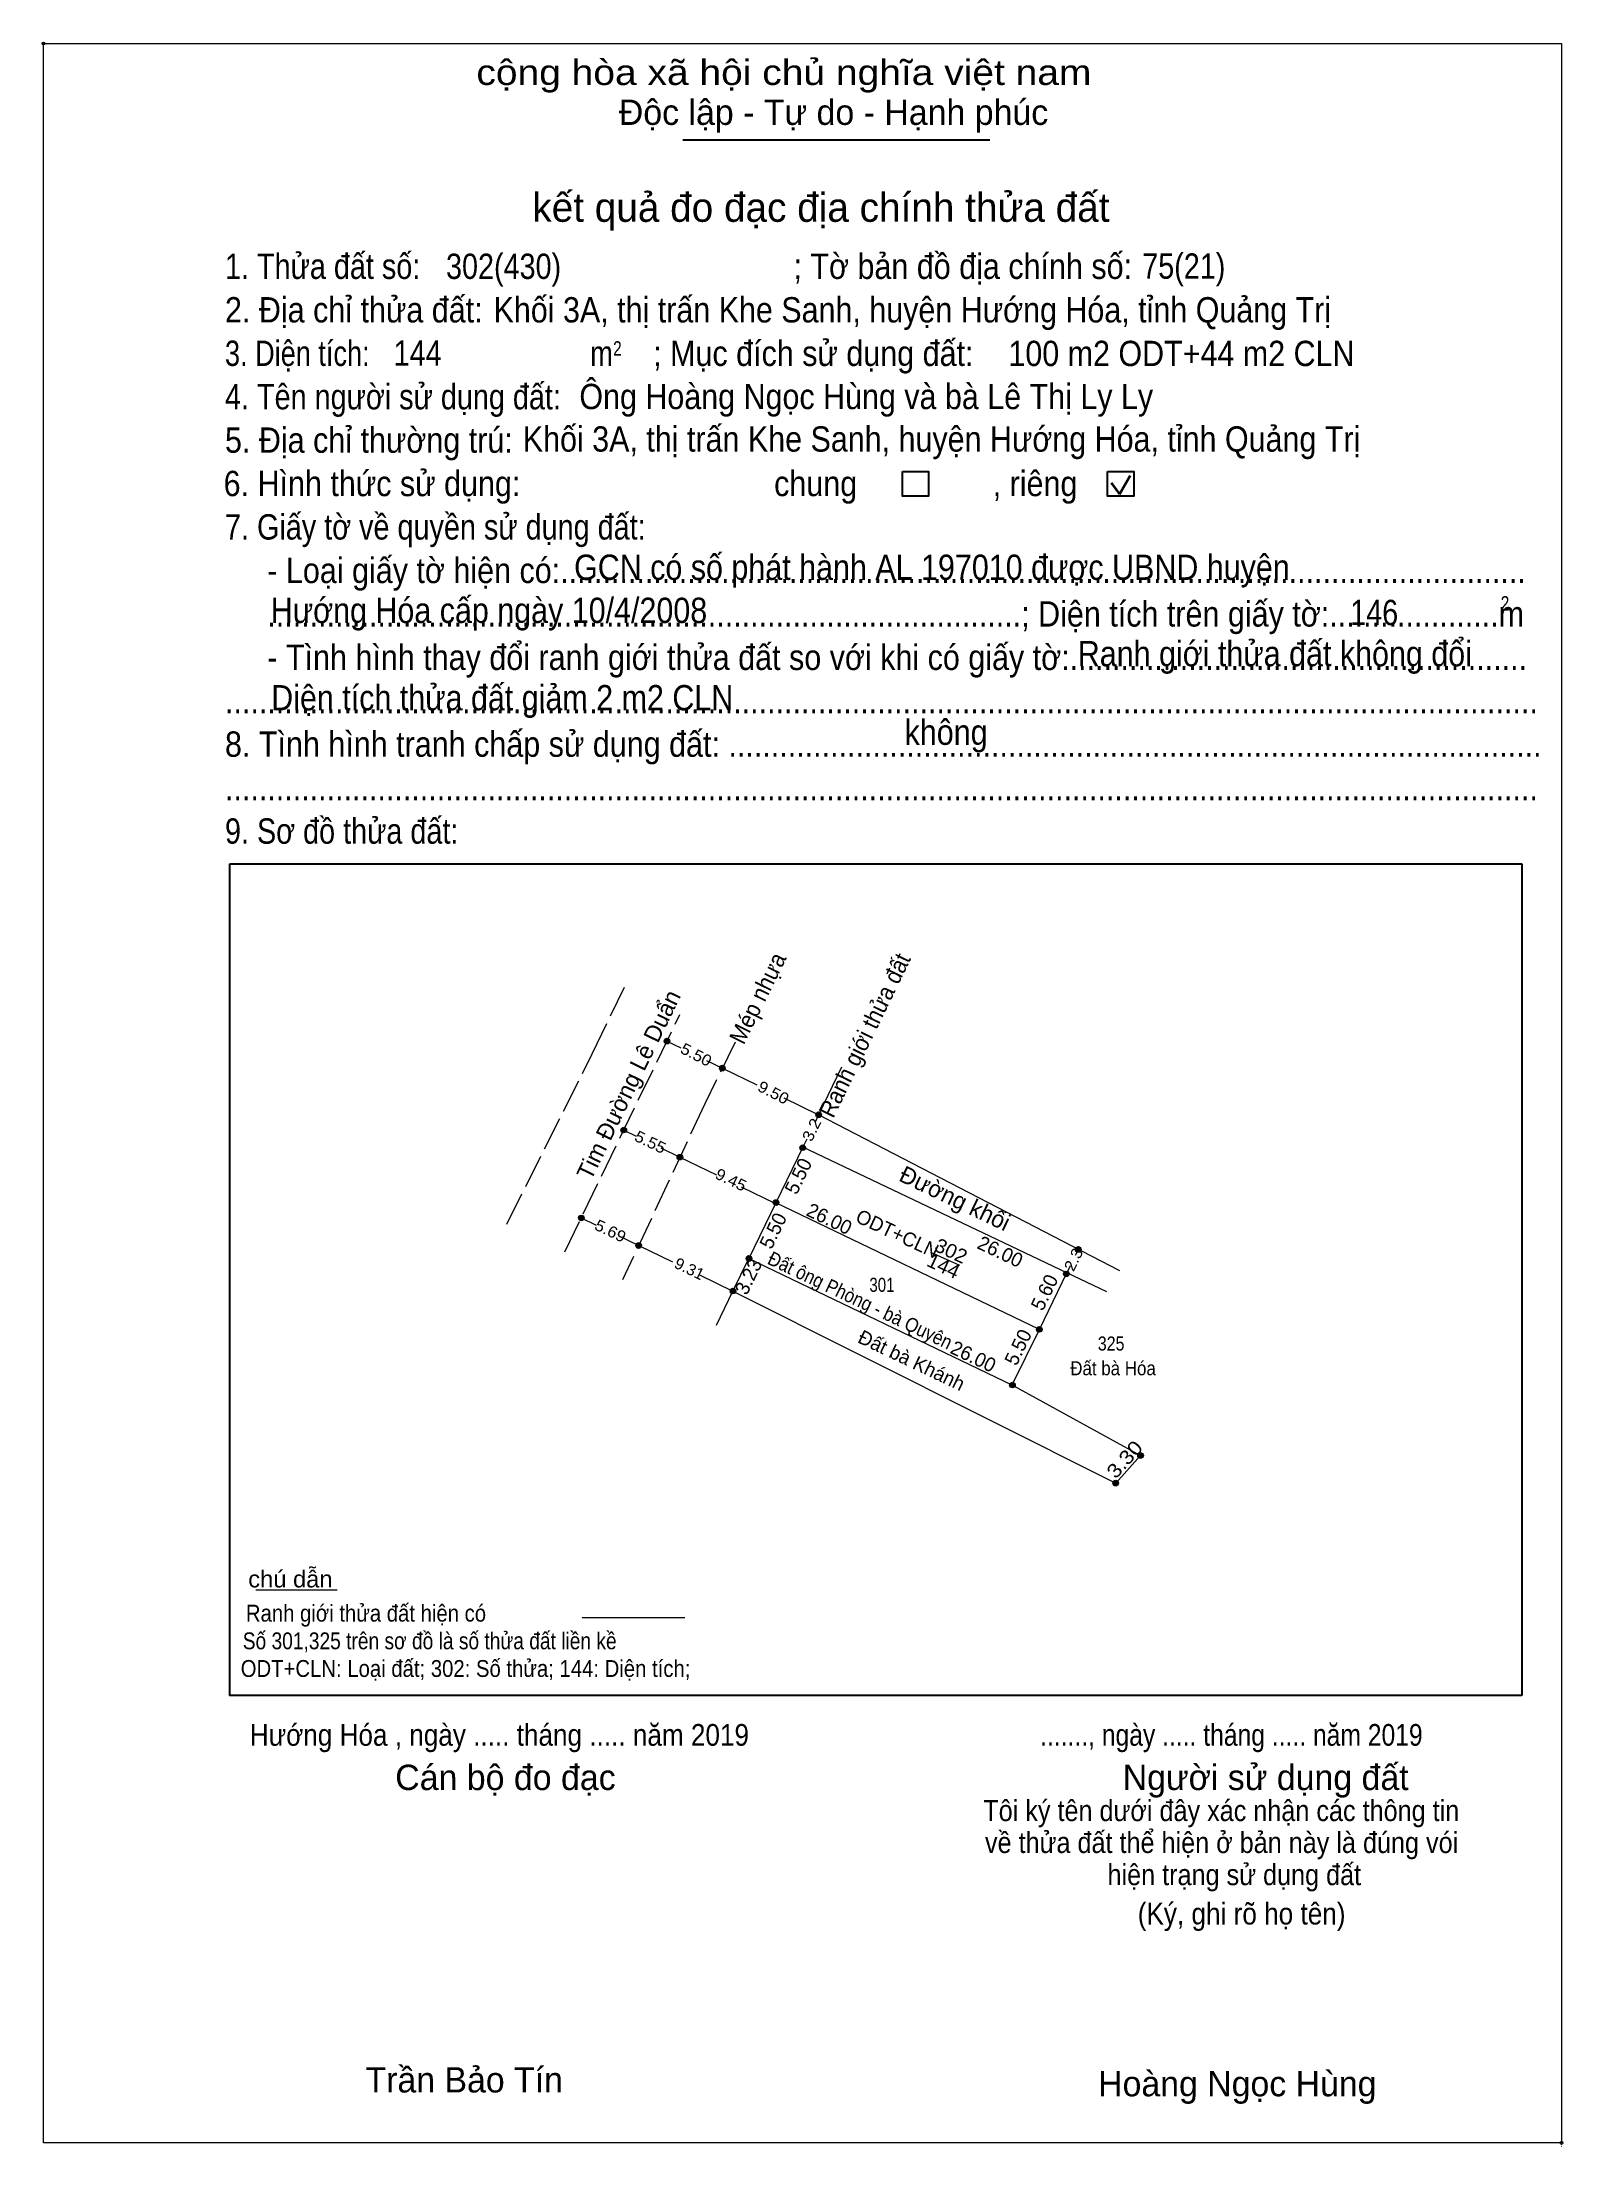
# Model space of a CAD drawing. Header units: metres. Extents: x 551645 to 552115, y 1839006 to 1839194.
# Drawn here: x 551645.5 to 551780.8, y 1839006.5 to 1839193.7 of the extents above; entities that cross this region are included whole.
import ezdxf
from ezdxf.enums import TextEntityAlignment as Align

# ---------------------------------------------------------------- set-up
doc = ezdxf.new("R2010")
doc.units = ezdxf.units.M
doc.header["$LTSCALE"] = 0.5
doc.header["$PDMODE"] = 32
doc.header["$PDSIZE"] = 0.25
doc.linetypes.add('LONG_DASHED', pattern=[7.5, 6, -1.5])
doc.layers.add('1', color=7, linetype='Continuous')
for name, color, linetype, lineweight in [('10', 7, 'Continuous', 13), ('13', 7, 'Continuous', 13), ('17', 7, 'Continuous', 13), ('2', 7, 'Continuous', 13), ('22', 7, 'Continuous', 13), ('28', 7, 'LONG_DASHED', 13), ('6', 7, 'Continuous', 13), ('61', 7, 'Continuous', 13), ('63', 7, 'Continuous', 13)]:
    doc.layers.add(name, color=color, linetype=linetype, lineweight=lineweight)

msp = doc.modelspace()

# ---------------------------------------------------------------- texts
at = {"layer": '1', "width": 0.9}
msp.add_text('Đất ông Phòng - bà Quyên', height=1.25, rotation=334.551, dxfattribs=at).set_placement((551717.9864, 1839081.2133), align=Align.CENTER)
at = {"layer": '1'}
msp.add_text('Đất bà Khánh', height=1.25, rotation=334.551, dxfattribs=at).set_placement((551722.5564, 1839075.8721), align=Align.CENTER)
at = {"layer": '10'}
for s, rotation, width, p in [('5.50', 332.922, 1.1, (551703.4424, 1839103.1788)), ('9.50', 332.896, 1.1, (551710.3122, 1839099.8082)), ('5.55', 334.221, 1.1, (551699.3776, 1839095.3988)), ('3.2', 64.075, 1.1, (551714.3868, 1839096.7314)), ('9.45', 334.221, 1.1, (551706.5475, 1839092.0488)), ('5.69', 334.29, 1.1, (551695.8281, 1839087.5006)), ('9.31', 334.206, 1.05, (551702.8524, 1839084.1357)), ('2.3', 64.106, 1.1, (551737.6787, 1839085.1866))]:
    msp.add_text(s, height=1, rotation=rotation, dxfattribs=dict(at, width=width)).set_placement(p, align=Align.CENTER)
at = {"layer": '13', "width": 0.95}
for s, rotation, p in [('Mép nhựa', 63.728, (551709.8144, 1839108.328)), ('Ranh giới thửa đất', 64.099, (551719.3302, 1839105.0274))]:
    msp.add_text(s, height=1.5, rotation=rotation, dxfattribs=at).set_placement(p, align=Align.CENTER)
at = {"layer": '13'}
for s, rotation, p in [('Tim Đường Lê Duẩn', 64.106, (551698.3396, 1839100.6225)), ('Đường khối', 334.411, (551726.3611, 1839090.1697))]:
    msp.add_text(s, height=1.5, rotation=rotation, dxfattribs=at).set_placement(p, align=Align.CENTER)
msp.add_text('ODT+CLN', height=1.25, rotation=334.934, dxfattribs=at).set_placement((551724.8504, 1839085.4782), align=Align.RIGHT)
at = {"layer": '13', "width": 1.05}
for s, p in [('302', (551724.75, 1839086.23)), ('144', (551724.07, 1839084.88))]:
    msp.add_text(s, height=1.25, rotation=334.934, dxfattribs=at).set_placement(p)
at = {"layer": '13'}
for s, width, p in [('301', 0.8, (551720.19, 1839082.53)), ('325', 0.85, (551740.575, 1839077.31)), ('Đất bà Hóa', 0.9, (551740.745, 1839075.11))]:
    msp.add_text(s, height=1.25, dxfattribs=dict(at, width=width)).set_placement(p, align=Align.CENTER)
at = {"layer": '2'}
for s, height, width, p in [('cộng hòa xã hội chủ nghĩa việt nam', 2.253, 1.15, (551684.12, 1839189.87)), ('1. Thửa đất số:', 2.253, 0.85, (551661.76, 1839172.62)), ('302(430)', 2.25, 0.85, (551681.42, 1839172.62)), ('; Tờ bản đồ địa chính số:', 2.253, 0.9, (551712.32, 1839172.62)), ('75(21)', 2.25, 0.85, (551743.34, 1839172.64)), ('2. Địa chỉ thửa đất:', 2.253, 0.9, (551661.76, 1839168.75)), ('Khối 3A, thị trấn Khe Sanh, huyện Hướng Hóa, tỉnh Quảng Trị', 2.25, 0.9, (551685.65, 1839168.75)), ('3. Diện tích:', 2.253, 0.8, (551661.76, 1839164.88)), ('144', 2.25, 0.85, (551676.76, 1839164.9)), ('m', 2.253, 0.8, (551694.25, 1839164.88)), ('2', 1.288, 0.8, (551696.28, 1839165.79)), ('; Mục đích sử dụng đất:', 2.253, 0.9, (551699.84, 1839164.88)), ('100 m2 ODT+44 m2 CLN', 2.25, 0.9, (551731.44, 1839164.87)), ('Ông Hoàng Ngọc Hùng và bà Lê Thị Ly Ly', 2.25, 0.9, (551693.28, 1839161.04)), ('4. Tên người sử dụng đất:', 2.253, 0.85, (551661.76, 1839161.02)), ('5. Địa chỉ thường trú:', 2.253, 0.9, (551661.76, 1839157.16)), ('Khối 3A, thị trấn Khe Sanh, huyện Hướng Hóa, tỉnh Quảng Trị', 2.25, 0.9, (551688.25, 1839157.26)), ('6. Hình thức sử dụng:', 2.253, 0.9, (551661.64, 1839153.3)), ('chung                , riêng', 2.253, 0.9, (551710.6, 1839153.3)), ('7. Giấy tờ về quyền sử dụng đất:', 2.253, 0.85, (551661.76, 1839149.44)), ('     - Loại giấy tờ hiện có:..................................................................................................................', 2.253, 0.9, (551661.76, 1839145.57)), ('GCN có số phát hành AL 197010 được UBND huyện ', 2.25, 0.9, (551692.81, 1839145.85)), ('     .........................................................................................; Diện tích trên giấy tờ:....................m', 2.253, 0.9, (551661.76, 1839141.7)), (' Hướng Hóa cấp ngày 10/4/2008', 2.25, 0.9, (551665.08, 1839142.02)), ('146', 2.25, 0.85, (551761.84, 1839141.83)), ('2', 1.288, 0.8, (551775.22, 1839143.12)), ('     - Tình hình thay đổi ranh giới thửa đất so với khi có giấy tờ:......................................................', 2.253, 0.9, (551661.76, 1839137.84)), ('Ranh giới thửa đất không đổi', 2.25, 0.9, (551737.61, 1839138.17)), ('Diện tích thửa đất giảm 2 m2 CLN', 2.25, 0.9, (551665.87, 1839134.25)), ('...........................................................................................................................................................', 2.253, 0.9, (551661.76, 1839133.98)), ('8. Tình hình tranh chấp sử dụng đất: ................................................................................................', 2.253, 0.9, (551661.76, 1839130.12)), ('không', 2.254, 0.9, (551722.2, 1839131.18)), ('...........................................................................................................................................................', 2.253, 0.9, (551661.76, 1839126.26)), ('9. Sơ đồ thửa đất:', 2.253, 0.85, (551661.76, 1839122.39)), ('Hướng Hóa , ngày ..... tháng ..... năm 2019', 1.93, 0.9, (551663.97, 1839042.16)), ('......., ngày ..... tháng ..... năm 2019', 1.93, 0.85, (551734.26, 1839042.16)), ('(Ký, ghi rõ họ tên)', 1.932, 0.9, (551742.94, 1839026.26))]:
    msp.add_text(s, height=height, dxfattribs=dict(at, width=width)).set_placement(p)
for s, height, p in [('Độc lập - Tự do - Hạnh phúc', 2.253, (551696.79, 1839186.32)), ('Cán bộ đo đạc', 2.254, (551676.9, 1839038.22)), ('Người sử dụng đất', 2.253, (551741.6, 1839038.22)), ('Trần Bảo Tín', 2.25, (551674.26, 1839011.32)), ('Hoàng Ngọc Hùng', 2.25, (551739.42, 1839010.98))]:
    msp.add_text(s, height=height, dxfattribs=at).set_placement(p)
for s, height, p in [('kết quả đo đạc địa chính thửa đất', 2.576, (551714.765, 1839177.7)), ('.', 0.644, (551780.6186, 1839006.48))]:
    msp.add_text(s, height=height, dxfattribs=at).set_placement(p, align=Align.CENTER)
for s, rotation, p in [('5.50', 64.134, (551713.3154, 1839092.5573)), ('26.00', 334.332, (551715.2393, 1839088.4624)), ('26.00', 334.558, (551730.4465, 1839085.543)), ('5.60', 64.075, (551735.207, 1839082.2168))]:
    msp.add_text(s, height=1.25, rotation=rotation, dxfattribs=at).set_placement(p, align=Align.CENTER)
at = {"layer": '2', "width": 0.9}
for s, p in [('Tôi ký tên dưới đây xác nhận các thông tin', (551750.37, 1839035.46)), ('về thửa đất thể hiện ở bản này là đúng vói', (551750.4, 1839032.62)), ('hiện trạng sử dụng đất', (551751.53, 1839029.76))]:
    msp.add_text(s, height=1.862, dxfattribs=at).set_placement(p, align=Align.CENTER)
at = {"layer": '6'}
for s, width, p in [('chú dẫn', 1.05, (551663.83, 1839056.24)), ('Ranh giới thửa đất hiện có ', 0.9, (551663.62, 1839053.2)), ('Số 301,325 trên sơ đồ là số thửa đất liền kề', 0.85, (551663.34, 1839050.74)), ('ODT+CLN: Loại đất; 302: Số thửa; 144: Diện tích;', 0.9, (551663.16, 1839048.28))]:
    msp.add_text(s, height=1.5, dxfattribs=dict(at, width=width)).set_placement(p)
at = {"layer": '63'}
for s, rotation, p in [('5.50', 64.134, (551711.0754, 1839087.6973)), ('3.23', 64.134, (551708.8808, 1839083.6173)), ('26.00', 334.342, (551728.0494, 1839076.2228)), ('5.50', 64.227, (551732.8627, 1839077.3383))]:
    msp.add_text(s, height=1.25, rotation=rotation, dxfattribs=at).set_placement(p, align=Align.CENTER)
at = {"layer": '63', "width": 1.15}
msp.add_text('3.30', height=1.25, rotation=47.948, dxfattribs=at).set_placement((551742.2382, 1839067.2114), align=Align.CENTER)

# ---------------------------------------------------------------- hatches: boundary and pattern name
at = {"layer": '10'}
for points in [[(551714.81, 1839098.28, 1), (551714.31, 1839098.28, 1)], [(551713.39, 1839095.35, 1), (551712.89, 1839095.35, 1)], [(551713.39, 1839095.35, 1), (551712.89, 1839095.35, 1)], [(551711.02, 1839090.47, 1), (551710.52, 1839090.47, 1)], [(551693.7, 1839089.1, 1), (551693.2, 1839089.1, 1)], [(551698.81, 1839086.65, 1), (551698.31, 1839086.65, 1)], [(551708.61, 1839085.5, 1), (551708.11, 1839085.5, 1)], [(551736.84, 1839084.12, 1), (551736.34, 1839084.12, 1)], [(551707.19, 1839082.6, 1), (551706.69, 1839082.6, 1)], [(551734.44, 1839079.19, 1), (551733.94, 1839079.19, 1)], [(551732.05, 1839074.24, 1), (551731.55, 1839074.24, 1)], [(551743.44, 1839067.97, 1), (551742.94, 1839067.97, 1)], [(551741.23, 1839065.52, 1), (551740.73, 1839065.52, 1)]]:
    msp.add_hatch(color=256, dxfattribs=at).paths.add_polyline_path(points)
at = {"layer": '13'}
msp.add_hatch(color=256, dxfattribs=at).paths.add_polyline_path([(551737.9, 1839086.3, 1), (551737.4, 1839086.3, 1)])
at = {"layer": '22'}
for points in [[(551701.32, 1839104.83, 1), (551700.82, 1839104.83, 1)], [(551706.25, 1839102.43, 1), (551705.75, 1839102.43, 1)], [(551697.48, 1839096.92, 1), (551696.98, 1839096.92, 1)], [(551702.47, 1839094.51, 1), (551701.97, 1839094.51, 1)]]:
    msp.add_hatch(color=256, dxfattribs=at).paths.add_polyline_path(points)

# ---------------------------------------------------------------- linework, layer by layer
at = {"layer": '10'}
for p, q in [((551701.06, 1839104.82), (551702.3, 1839104.22)), ((551704.6, 1839103.1), (551706, 1839102.42)), ((551706, 1839102.43), (551709.06, 1839100.95)), ((551716.6, 1839102.5), (551714.56, 1839098.28)), ((551711.46, 1839099.79), (551714.56, 1839098.28)), ((551714.56, 1839098.28), (551714.25, 1839097.63)), ((551697.23, 1839096.92), (551698.34, 1839096.38)), ((551713.51, 1839096.12), (551713.16, 1839095.4)), ((551736.64, 1839084.23), (551713.16, 1839095.4)), ((551707.67, 1839091.88), (551710.73, 1839090.4)), ((551693.43, 1839089.12), (551694.78, 1839088.47)), ((551734.19, 1839079.19), (551710.76, 1839090.45)), ((551737.65, 1839086.3), (551737.38, 1839085.75)), ((551703.96, 1839084.04), (551706.94, 1839082.6)), ((551736.94, 1839084.85), (551736.64, 1839084.23)), ((551740.2, 1839082.53), (551736.64, 1839084.23)), ((551740.98, 1839065.52), (551743.19, 1839067.97))]:
    msp.add_line(p, q, dxfattribs=at)
for points in [[(551700.52, 1839095.33), (551702.22, 1839094.51), (551705.49, 1839092.93)], [(551713.16, 1839095.4), (551710.76, 1839090.45), (551708.36, 1839085.5)], [(551696.74, 1839087.53), (551698.56, 1839086.65), (551701.56, 1839085.2)], [(551705.48, 1839079.57), (551706.94, 1839082.6), (551708.36, 1839085.5)], [(551708.36, 1839085.5), (551731.8, 1839074.24), (551743.19, 1839067.97)], [(551731.78, 1839074.25), (551734.19, 1839079.19), (551736.64, 1839084.23)]]:
    msp.add_lwpolyline(points, dxfattribs=at)
for centre in [(551714.56, 1839098.28), (551713.14, 1839095.35), (551713.14, 1839095.35), (551710.77, 1839090.47), (551693.45, 1839089.1), (551698.56, 1839086.65), (551708.36, 1839085.5), (551736.59, 1839084.12), (551706.94, 1839082.6), (551734.19, 1839079.19), (551731.8, 1839074.24), (551743.19, 1839067.97), (551740.98, 1839065.52)]:
    msp.add_circle(centre, 0.25, dxfattribs=at)
at = {"layer": '13'}
msp.add_line((551724.5, 1839086.06), (551727.1, 1839084.9), dxfattribs=at)
msp.add_circle((551737.65, 1839086.3), 0.25, dxfattribs=at)
at = {"layer": '17'}
msp.add_line((551664.5, 1839056.04), (551671.74, 1839056.04), dxfattribs=at)
at = {"layer": '2', "lineweight": 25}
for p, q in [((551702.49, 1839185), (551729.79, 1839185)), ((551662.18, 1839120.61), (551777.11, 1839120.61)), ((551777.11, 1839120.61), (551777.11, 1839046.62))]:
    msp.add_line(p, q, dxfattribs=at)
at = {"layer": '2', "lineweight": 35}
for p, q in [((551740.57, 1839154.48), (551741.33, 1839153.48)), ((551741.33, 1839153.48), (551742.27, 1839155.15))]:
    msp.add_line(p, q, dxfattribs=at)
at = {"layer": '2'}
msp.add_lwpolyline([(551645.62, 1839193.56), (551780.63, 1839193.56), (551780.63, 1839006.83), (551645.62, 1839006.83)], close=True, dxfattribs=at)
at = {"layer": '2', "lineweight": 25}
for points in [[(551722.02, 1839155.48), (551724.34, 1839155.48), (551724.34, 1839153.31), (551722.02, 1839153.31)], [(551740.26, 1839155.48), (551742.58, 1839155.48), (551742.58, 1839153.31), (551740.26, 1839153.31)]]:
    msp.add_lwpolyline(points, close=True, dxfattribs=at)
msp.add_lwpolyline([(551777.11, 1839046.62), (551662.18, 1839046.62), (551662.18, 1839120.61)], dxfattribs=at)
at = {"layer": '2'}
for p in [(551645.62, 1839193.56), (551780.63, 1839006.83)]:
    msp.add_point(p, dxfattribs=at)
at = {"layer": '22', "linetype": 'LONG_DASHED'}
for p, q in [((551694.43, 1839103.69), (551697.28, 1839109.62)), ((551686.82, 1839088.56), (551694.43, 1839103.69))]:
    msp.add_line(p, q, dxfattribs=at)
msp.add_lwpolyline([(551707.15, 1839104.75), (551704.44, 1839099.26), (551697.13, 1839083.59)], dxfattribs=at)
at = {"layer": '22'}
for centre in [(551701.07, 1839104.83), (551706, 1839102.43), (551697.23, 1839096.92), (551702.22, 1839094.51)]:
    msp.add_circle(centre, 0.25, dxfattribs=at)
at = {"layer": '28'}
msp.add_line((551691.98, 1839086.08), (551702.21, 1839107.19), dxfattribs=at)
at = {"layer": '28', "linetype": 'Continuous'}
msp.add_line((551706.94, 1839082.6), (551740.98, 1839065.52), dxfattribs=at)
at = {"layer": '6'}
msp.add_line((551693.52, 1839053.58), (551702.66, 1839053.58), dxfattribs=at)
at = {"layer": '61'}
msp.add_line((551741.35, 1839084.4), (551714.56, 1839098.28), dxfattribs=at)

msp.set_redraw_order([(e.dxf.handle, doc.entitydb.next_handle()) for e in msp.query("TEXT MTEXT ATTDEF DIMENSION ARC_DIMENSION")])  # texts and dimensions are drawn at this point

doc.saveas('drawing.dxf')
